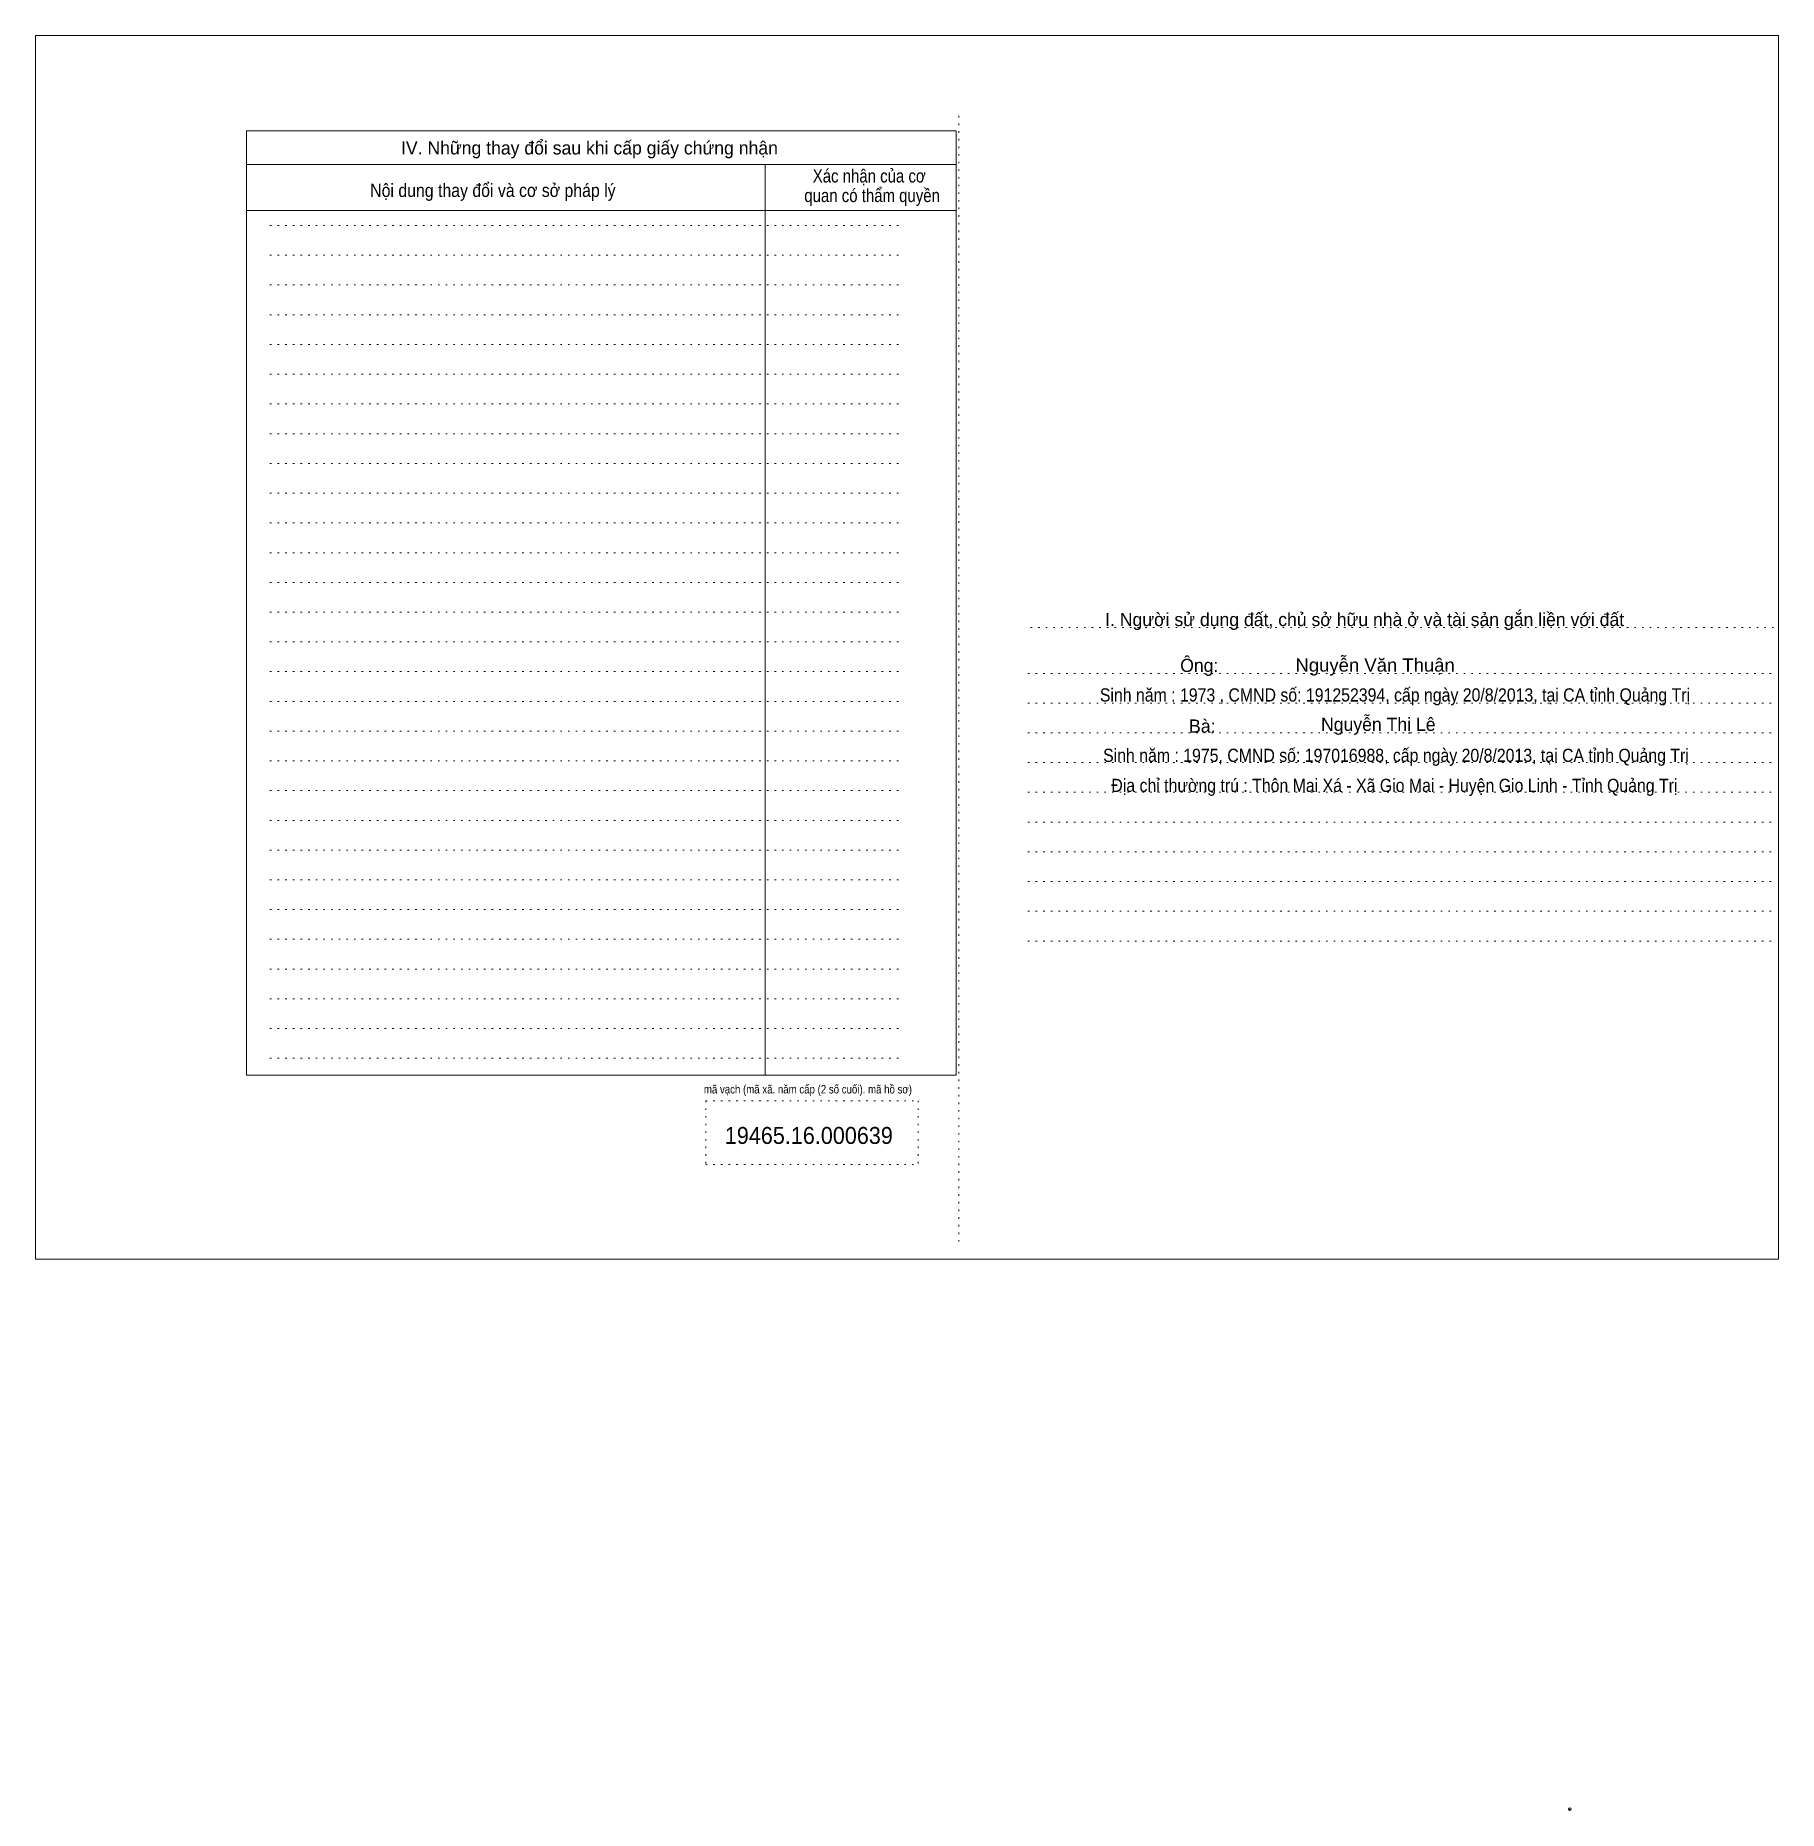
# Model space of a CAD drawing. Header units: metres. Extents: x 547371 to 549215, y 1838188 to 1839010.
# Drawn here: x 547370.6 to 547781, y 1838187.8 to 1838605.6 of the extents above; entities that cross this region are included whole.
import ezdxf
from ezdxf.enums import TextEntityAlignment as Align

# ---------------------------------------------------------------- set-up
doc = ezdxf.new("R2010")
doc.units = ezdxf.units.M
doc.header["$LTSCALE"] = 1.2
doc.header["$PDMODE"] = 32
doc.header["$PDSIZE"] = 0.6
doc.linetypes.add('DOTTED', pattern=[1.5, 0.3, -1.2])
for name, color, linetype, lineweight in [('1', 7, 'DOTTED', 13), ('10', 7, 'Continuous', 13), ('18', 7, 'Continuous', 13), ('2', 7, 'Continuous', 13), ('21', 7, 'Continuous', 13)]:
    doc.layers.add(name, color=color, linetype=linetype, lineweight=lineweight)
doc.layers.add('20', color=7, linetype='Continuous')
doc.layers.add('50', color=7, linetype='Continuous')

msp = doc.modelspace()

# ---------------------------------------------------------------- texts
at = {"layer": '1', "width": 0.85}
msp.add_text('mã vạch (mã xã. năm cấp (2 số cuối). mã hồ sơ)', height=2, dxfattribs=at).set_placement((547552.505, 1838356.61), align=Align.CENTER)
at = {"layer": '10'}
for s, p in [('IV. Những thay đổi sau khi cấp giấy chứng nhận', (547501.075, 1838577.61)), ('I. Người sử dụng đất, chủ sở hữu nhà ở và tài sản gắn liền với đất', (547683.59, 1838466.61))]:
    msp.add_text(s, height=3.1, dxfattribs=at).set_placement(p, align=Align.CENTER)
for s, width, p in [('Xác nhận của cơ', 0.85, (547566.95, 1838571.01)), ('Nội dung thay đổi và cơ sở pháp lý', 0.9, (547478.335, 1838567.61)), ('Địa chỉ thường trú : Thôn Mai Xá - Xã Gio Mai - Huyện Gio Linh - Tỉnh Quảng Trị', 0.9, (547690.605, 1838427.57))]:
    msp.add_text(s, height=3.1, dxfattribs=dict(at, width=width)).set_placement(p, align=Align.CENTER)
at = {"layer": '18'}
for s, width, p in [('Nguyễn Văn Thuận', 1.05, (547686.065, 1838455.89)), ('Sinh năm : 1973 , CMND số: 191252394, cấp ngày 20/8/2013, tại CA tỉnh Quảng Trị', 0.9, (547690.725, 1838448.86)), ('Sinh năm : 1975, CMND số: 197016988, cấp ngày 20/8/2013, tại CA tỉnh Quảng Trị', 0.9, (547690.97, 1838434.64))]:
    msp.add_text(s, height=3.1, dxfattribs=dict(at, width=width)).set_placement(p, align=Align.CENTER)
msp.add_text('Nguyễn Thị Lê', height=3.1, dxfattribs=at).set_placement((547686.81, 1838441.94), align=Align.CENTER)
at = {"layer": '2', "width": 0.85}
msp.add_text('quan có thẩm quyền', height=3.1, dxfattribs=at).set_placement((547567.625, 1838566.41), align=Align.CENTER)
at = {"layer": '20'}
for s, p in [('Ông: ', (547645.24, 1838455.81)), ('Bà:', (547645.36, 1838441.53))]:
    msp.add_text(s, height=3.1, dxfattribs=at).set_placement(p, align=Align.CENTER)
at = {"layer": '50', "width": 0.95}
msp.add_text('19465.16.000639', height=4, dxfattribs=at).set_placement((547552.725, 1838344.73), align=Align.CENTER)

# ---------------------------------------------------------------- linework, layer by layer
at = {"layer": '1'}
for p, q in [((547588.04, 1838586.69), (547588.04, 1838321.69)), ((547425.84, 1838560.89), (547574.92, 1838560.89)), ((547425.84, 1838553.89), (547574.92, 1838553.89)), ((547425.84, 1838546.89), (547574.92, 1838546.89)), ((547425.84, 1838539.89), (547574.92, 1838539.89)), ((547425.84, 1838532.89), (547574.92, 1838532.89)), ((547425.84, 1838525.89), (547574.92, 1838525.89)), ((547425.84, 1838518.89), (547574.92, 1838518.89)), ((547425.84, 1838511.89), (547574.92, 1838511.89)), ((547425.84, 1838504.89), (547574.92, 1838504.89)), ((547425.84, 1838497.89), (547574.92, 1838497.89)), ((547425.84, 1838490.89), (547574.92, 1838490.89)), ((547425.84, 1838483.89), (547574.92, 1838483.89)), ((547425.84, 1838476.89), (547574.92, 1838476.89)), ((547425.84, 1838469.89), (547574.92, 1838469.89)), ((547604.92, 1838466.29), (547781.04, 1838466.29)), ((547425.84, 1838462.89), (547574.92, 1838462.89)), ((547425.84, 1838455.89), (547574.92, 1838455.89)), ((547604.32, 1838455.49), (547780.44, 1838455.49)), ((547425.84, 1838448.89), (547574.92, 1838448.89)), ((547604.32, 1838448.49), (547780.44, 1838448.49)), ((547425.84, 1838441.89), (547574.92, 1838441.89)), ((547604.32, 1838441.49), (547780.44, 1838441.49)), ((547425.84, 1838434.89), (547574.92, 1838434.89)), ((547604.32, 1838434.49), (547780.44, 1838434.49)), ((547425.84, 1838427.89), (547574.92, 1838427.89)), ((547604.32, 1838427.49), (547780.44, 1838427.49)), ((547425.84, 1838420.89), (547574.92, 1838420.89)), ((547604.32, 1838420.49), (547780.44, 1838420.49)), ((547425.84, 1838413.89), (547574.92, 1838413.89)), ((547604.32, 1838413.49), (547780.44, 1838413.49)), ((547425.84, 1838406.89), (547574.92, 1838406.89)), ((547604.32, 1838406.49), (547780.44, 1838406.49)), ((547425.84, 1838399.89), (547574.92, 1838399.89)), ((547604.32, 1838399.49), (547780.44, 1838399.49)), ((547425.84, 1838392.89), (547574.92, 1838392.89)), ((547604.32, 1838392.49), (547780.44, 1838392.49)), ((547425.84, 1838385.89), (547574.92, 1838385.89)), ((547425.84, 1838378.89), (547574.92, 1838378.89)), ((547425.84, 1838371.89), (547574.92, 1838371.89)), ((547425.84, 1838364.89), (547574.92, 1838364.89)), ((547528.44, 1838354.89), (547578.44, 1838354.89)), ((547528.44, 1838354.89), (547528.44, 1838339.89)), ((547578.44, 1838354.89), (547578.44, 1838339.89)), ((547528.44, 1838339.89), (547578.44, 1838339.89))]:
    msp.add_line(p, q, dxfattribs=at)
at = {"layer": '1', "linetype": 'Continuous'}
msp.add_lwpolyline([(547370.64, 1838317.61), (547781.04, 1838317.61), (547781.04, 1838605.61), (547370.64, 1838605.61)], close=True, dxfattribs=at)
at = {"layer": '2'}
for p, q in [((547420.32, 1838583.21), (547587.44, 1838583.21)), ((547420.32, 1838583.21), (547420.32, 1838360.89)), ((547587.44, 1838583.21), (547587.44, 1838360.89)), ((547420.32, 1838575.21), (547587.44, 1838575.21)), ((547542.44, 1838575.21), (547542.44, 1838360.89)), ((547420.32, 1838564.41), (547587.44, 1838564.41)), ((547420.32, 1838360.89), (547587.44, 1838360.89))]:
    msp.add_line(p, q, dxfattribs=at)
at = {"layer": '21'}
msp.add_point((547731.9, 1838188.15), dxfattribs=at)

msp.set_redraw_order([(e.dxf.handle, doc.entitydb.next_handle()) for e in msp.query("TEXT MTEXT ATTDEF DIMENSION ARC_DIMENSION")])  # texts and dimensions are drawn at this point

doc.saveas('drawing.dxf')
